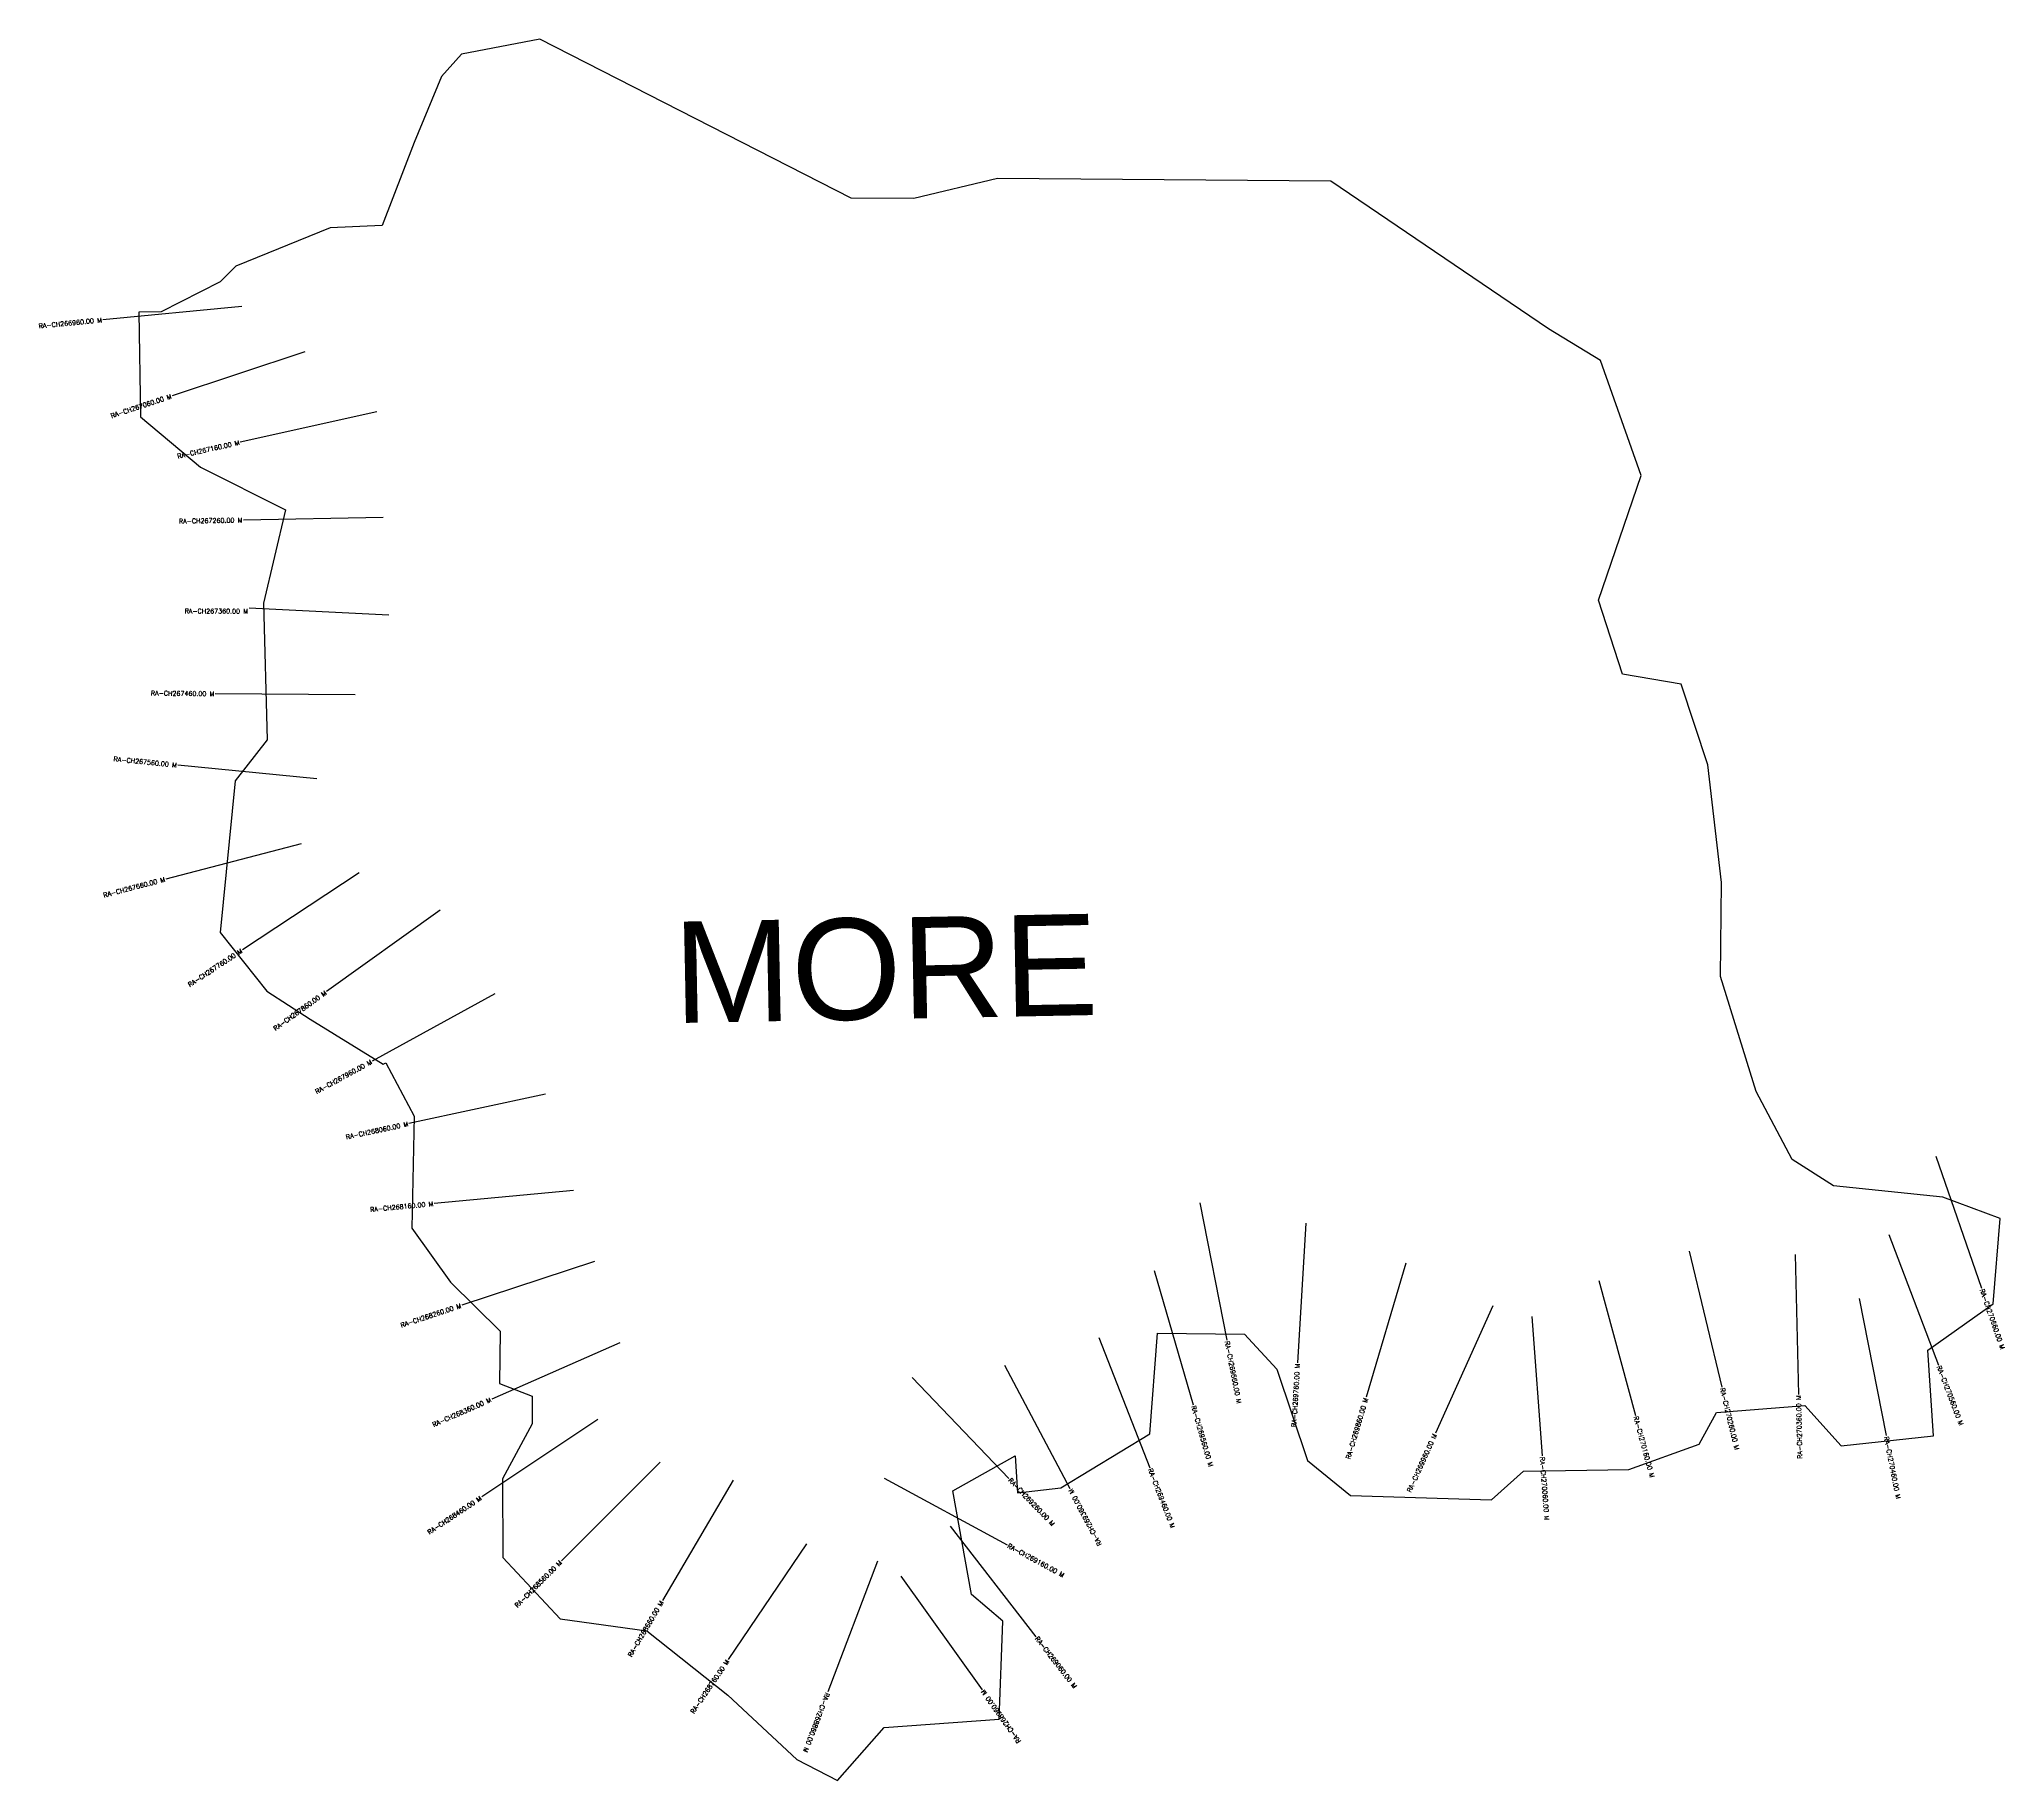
# Model space of a CAD drawing. Header units: metres. Extents: x 279427 to 281536, y 2029712 to 2031581.
import ezdxf
from ezdxf.enums import TextEntityAlignment as Align

# ---------------------------------------------------------------- set-up
doc = ezdxf.new("R2010")
doc.units = ezdxf.units.M
for name, color, linetype in [('CS', 134, 'Continuous'), ('CSMark', 6, 'Continuous'), ('VILLAGE BOUNDRY', 10, 'Continuous'), ('VILLAGE NAME', 250, 'Continuous')]:
    doc.layers.add(name, color=color, linetype=linetype)
doc.styles.get("Standard").update_dxf_attribs({"font": 'simplex.shx'})

msp = doc.modelspace()

# ---------------------------------------------------------------- linework, layer by layer
at = {"layer": 'CS'}
for p, q in [((279644.6, 2031294.4), (279495.3, 2031280)), ((279712, 2031245.7), (279569.6, 2031198.5)), ((279789.2, 2031181.4), (279642.8, 2031148.6)), ((279796.1, 2031067.9), (279646.1, 2031065.2)), ((279802.1, 2030963.3), (279652.3, 2030970.6)), ((279766, 2030877.5), (279616, 2030878.8)), ((279725, 2030787.4), (279575.7, 2030802.1)), ((279708, 2030717.9), (279562.8, 2030680)), ((279770.4, 2030686.5), (279645.1, 2030604)), ((279857.4, 2030646.5), (279735.4, 2030559.2)), ((279915.9, 2030556.7), (279784.3, 2030484.6)), ((279970.5, 2030449), (279823.8, 2030417.5)), ((281462.4, 2030382.6), (281511.7, 2030240.9)), ((280000.4, 2030345.7), (279851, 2030331.7)), ((280672.8, 2030332.4), (280701.6, 2030185.2)), ((280786.3, 2030310.6), (280777.6, 2030160.9)), ((281197.8, 2030280.7), (281233, 2030134.9)), ((281412, 2030298.6), (281465.4, 2030158.5)), ((280023.1, 2030269.6), (279880.6, 2030222.6)), ((280623.7, 2030259.9), (280665.5, 2030115.8)), ((280893.8, 2030267.8), (280851.3, 2030124)), ((281311.6, 2030277), (281315.1, 2030127)), ((281100.9, 2030249.3), (281140.2, 2030104.5)), ((280987, 2030222.1), (280925.4, 2030085.3)), ((281380.2, 2030230), (281409.1, 2030082.8)), ((281028.8, 2030210.5), (281040, 2030060.9)), ((280050, 2030182.2), (279912.7, 2030121.9)), ((280564.4, 2030188), (280618.8, 2030048.2)), ((280463, 2030158.5), (280533.2, 2030026)), ((280363.8, 2030145), (280467.7, 2030036.8)), ((280026.6, 2030100.2), (279901.9, 2030016.9)), ((280093.6, 2030054.3), (279987.5, 2029948.3)), ((280171.7, 2030035), (280095.8, 2029905.7)), ((280334, 2030037.2), (280465.8, 2029965.6)), ((280404.8, 2029985.5), (280496.8, 2029867)), ((280250.6, 2029966.6), (280166.4, 2029842.4)), ((280326.8, 2029948), (280273.5, 2029807.7)), ((280351.8, 2029932.1), (280438.9, 2029809.9))]:
    msp.add_line(p, q, dxfattribs=at)
at = {"layer": 'VILLAGE BOUNDRY'}
msp.add_lwpolyline([(281189.3, 2030889), (281126.2, 2030900), (281100.6, 2030979.2), (281146.4, 2031113), (281102.6, 2031236.4), (281047, 2031270.4), (280813.3, 2031428.9), (280455.4, 2031431.7), (280365.8, 2031410.1), (280298.6, 2031410.6), (279964.4, 2031581.1), (279880.4, 2031565), (279858.7, 2031541.2), (279829.3, 2031470.3), (279795, 2031381.1), (279739.3, 2031378.8), (279638.1, 2031337.6), (279621.2, 2031320.9), (279621.2, 2031320.9), (279557.8, 2031288.5), (279534.1, 2031288.4), (279535.6, 2031175.8), (279600, 2031121.8), (279691.4, 2031076.3), (279667.7, 2030975.9), (279671.6, 2030829.2), (279637.2, 2030785.2), (279621.2, 2030622.5), (279671.4, 2030559.8), (279717.7, 2030529.6), (279796.3, 2030481.3), (279799.1, 2030482.8), (279829.6, 2030425.4), (279826.8, 2030305.5), (279868.6, 2030247.3), (279921.7, 2030194.9), (279921, 2030138.6), (279956.2, 2030124.9), (279955.9, 2030095.3), (279924.1, 2030036.4), (279924.6, 2029952), (279986, 2029886.1), (280079.2, 2029873.2), (280166.1, 2029804.1), (280240.2, 2029735.2), (280283.8, 2029712.5), (280333.9, 2029769.6), (280457.1, 2029778.6), (280461.1, 2029883.7), (280427.5, 2029912.2), (280407.5, 2030023.5), (280474.4, 2030061.2), (280476.8, 2030021.2), (280523.5, 2030026.6), (280618.9, 2030084.7), (280627.2, 2030192.7), (280720.5, 2030191.7), (280755.4, 2030154.2), (280788.3, 2030056.1), (280834.5, 2030018.6), (280985.7, 2030013.9), (281020, 2030044.6), (281133.1, 2030046.3), (281208.4, 2030073.6), (281227.2, 2030107.4), (281322, 2030115.2), (281361.1, 2030071.8), (281460.2, 2030082.6), (281454.1, 2030174.4), (281524, 2030224), (281531.5, 2030315.8), (281470.2, 2030338.7), (281352.8, 2030350.8), (281308.3, 2030379.1), (281269.7, 2030452.1), (281231.6, 2030575.4), (281232.4, 2030676.1), (281217.9, 2030802.5)], close=True, dxfattribs=at)

# ---------------------------------------------------------------- texts
at = {"layer": 'CSMark'}
for s, rotation, p in [('RA-CH266960.00 M', 5.5193, (279494.3, 2031279.9)), ('RA-CH267060.00 M', 18.3406, (279568.7, 2031198.2)), ('RA-CH267160.00 M', 12.6147, (279641.8, 2031148.4)), ('RA-CH267260.00 M', 1.0362, (279645.1, 2031065.2)), ('RA-CH267360.00 M', 359.7766, (279651.2, 2030967.3)), ('RA-CH267460.00 M', 359.4703, (279615, 2030878.8)), ('RA-CH267560.00 M', 354.3531, (279574.7, 2030802.2)), ('RA-CH267660.00 M', 14.6275, (279561.9, 2030679.7)), ('RA-CH267760.00 M', 33.3703, (279644.3, 2030603.5)), ('RA-CH267860.00 M', 35.5735, (279734.6, 2030558.6)), ('RA-CH267960.00 M', 28.7289, (279783.5, 2030484.2)), ('RA-CH268060.00 M', 12.1348, (279822.9, 2030417.3)), ('RA-CH268160.00 M', 5.3672, (279850, 2030331.6)), ('RA-CH268260.00 M', 18.2691, (279879.7, 2030222.3)), ('RA-CH269760.00 M', 86.6865, (280777.5, 2030159.9)), ('RA-CH268360.00 M', 23.7051, (279911.7, 2030121.5)), ('RA-CH269860.00 M', 73.5089, (280851, 2030123)), ('RA-CH270360.00 M', 91.3593, (281315.1, 2030126)), ('RA-CH269960.00 M', 65.7368, (280925, 2030084.4)), ('RA-CH269360.00 M', 117.8891, (280533.6, 2030025.1)), ('RA-CH268460.00 M', 33.7571, (279901.1, 2030016.3)), ('RA-CH268560.00 M', 44.9828, (279986.8, 2029947.6)), ('RA-CH268660.00 M', 59.5736, (280095.2, 2029904.8)), ('RA-CH268760.00 M', 55.873, (280165.9, 2029841.6)), ('RA-CH268960.00 M', 125.4699, (280439.4, 2029809.1))]:
    msp.add_text(s, height=5, rotation=rotation, dxfattribs=at).set_placement(p, align=Align.MIDDLE_RIGHT)
for s, rotation, p in [('RA-CH270660.00 M', 289.1822, (281512, 2030240)), ('RA-CH269660.00 M', 281.0601, (280701.8, 2030184.2)), ('RA-CH270560.00 M', 290.8678, (281465.8, 2030157.6)), ('RA-CH270260.00 M', 283.5971, (281233.3, 2030133.9)), ('RA-CH269560.00 M', 286.1473, (280665.7, 2030114.9)), ('RA-CH270160.00 M', 285.1702, (281140.5, 2030103.6)), ('RA-CH270460.00 M', 281.1051, (281409.3, 2030081.8)), ('RA-CH269460.00 M', 291.29, (280619.2, 2030047.3)), ('RA-CH270060.00 M', 274.2804, (281040.1, 2030059.9)), ('RA-CH269260.00 M', 313.8653, (280468.4, 2030036.1)), ('RA-CH269160.00 M', 331.4697, (280466.7, 2029965.1)), ('RA-CH269060.00 M', 307.8182, (280497.4, 2029866.3)), ('RA-CH268860.00 M', 249.2142, (280273.2, 2029806.8))]:
    msp.add_text(s, height=5, rotation=rotation, dxfattribs=at).set_placement(p, align=Align.MIDDLE_LEFT)
at = {"layer": 'VILLAGE NAME', "insert": (280106.6, 2030634.1), "char_height": 108.748, "attachment_point": 1, "rotation": 1.1028}
msp.add_mtext_dynamic_manual_height_columns('{\\fArial|b0|i0|c0|p34;MORE}', width=726.929, gutter_width=543.7, heights=[0], dxfattribs=at)

doc.saveas('drawing.dxf')
